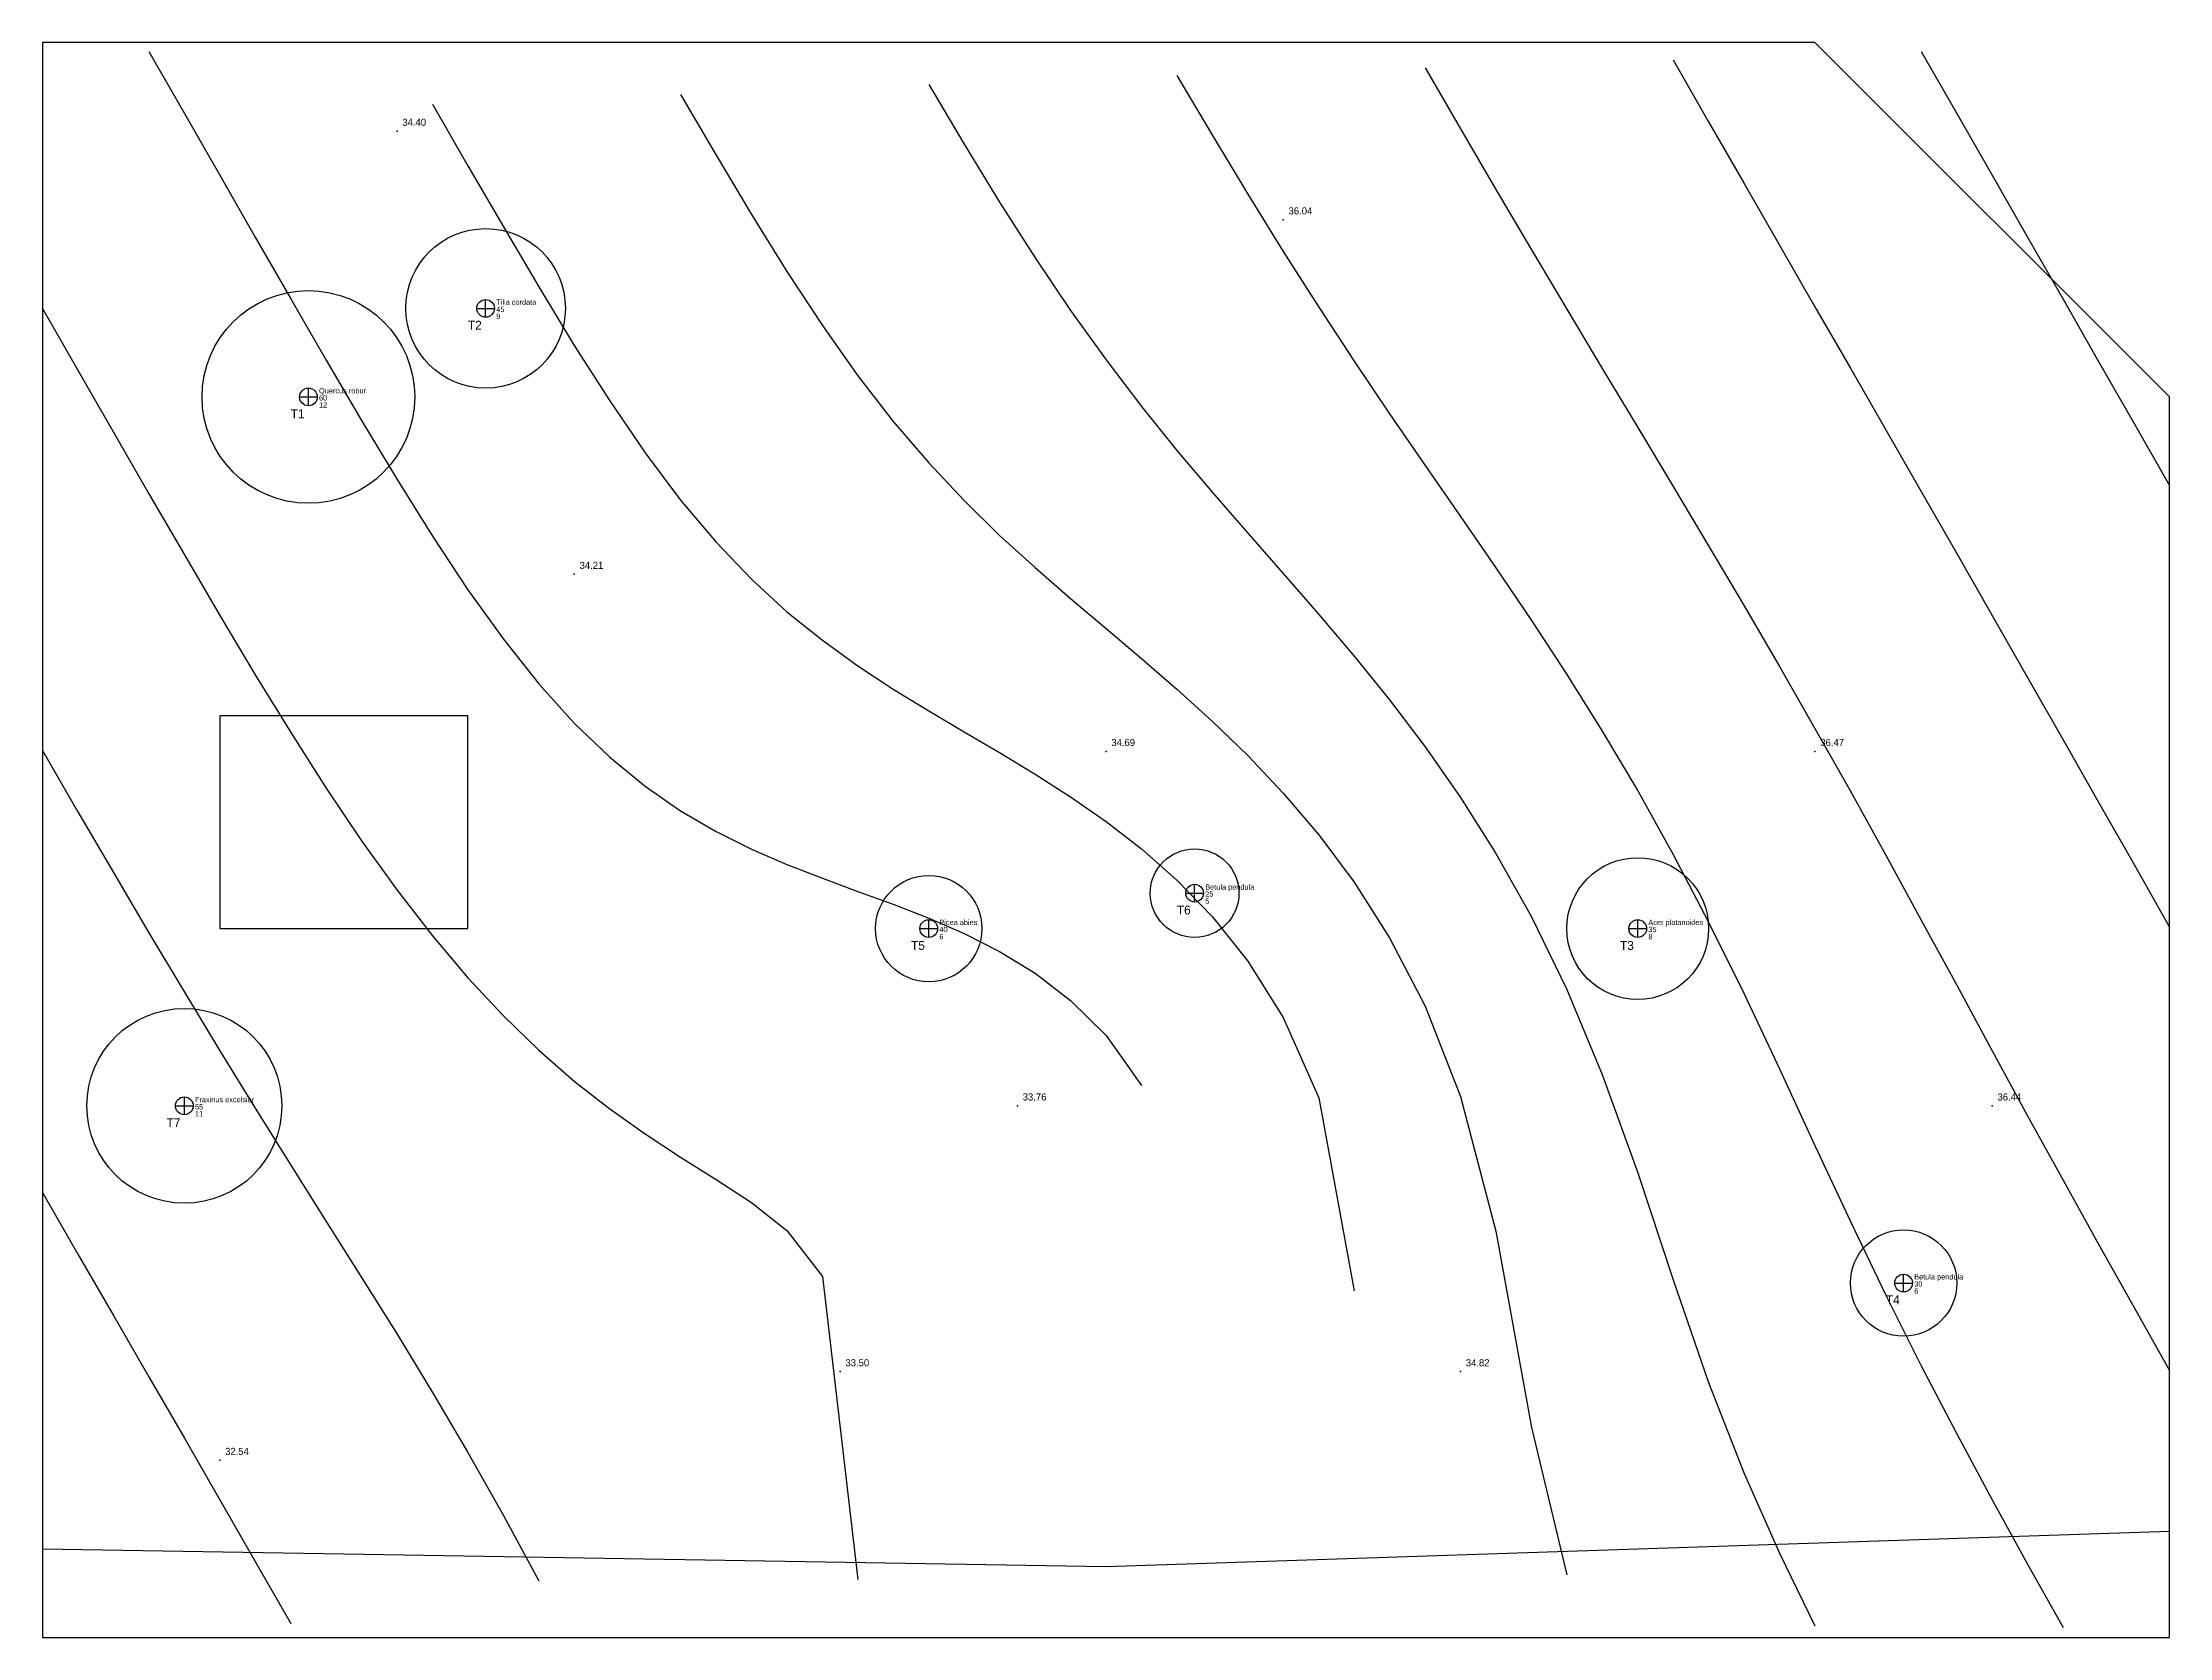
# Model space of a CAD drawing. Header units: metres. Extents: x 542000 to 542120, y 6588000 to 6588090.
import ezdxf

# ---------------------------------------------------------------- set-up
doc = ezdxf.new("R2010")
doc.units = ezdxf.units.M
for name, color, linetype in [('BREAKLINES', 6, 'Continuous'), ('BUILDING', 5, 'Continuous'), ('CONTOURS_MAJOR', 3, 'Continuous'), ('CONTOURS_MINOR', 8, 'Continuous'), ('ROAD_EDGE', 9, 'Continuous'), ('SITE_BOUNDARY', 1, 'Continuous'), ('SPOT_LEVELS', 2, 'Continuous'), ('TREE_TEXT', 7, 'Continuous'), ('TREES', 82, 'Continuous')]:
    doc.layers.add(name, color=color, linetype=linetype)

# ---------------------------------------------------------------- blocks, each defined once
blk = doc.blocks.new('TREE_SYM')
for p, q in [((-0.5, 0), (0.5, 0)), ((0, -0.5), (0, 0.5))]:
    blk.add_line(p, q)
blk.add_circle((0, 0), 0.5)
for tag, p in [('SPECIES', (0.6, 0.2)), ('DBH', (0.6, -0.2)), ('CROWN', (0.6, -0.6))]:
    blk.add_attdef(tag, p, '', height=0.3)

msp = doc.modelspace()

# ---------------------------------------------------------------- linework, layer by layer
at = {"layer": 'BREAKLINES'}
msp.add_polyline3d([(542000, 6588005, 32.1), (542060, 6588004, 33.92), (542120, 6588006, 36.32)], dxfattribs=at)
at = {"layer": 'BUILDING'}
msp.add_lwpolyline([(542010, 6588040), (542024, 6588040), (542024, 6588052), (542010, 6588052)], close=True, dxfattribs=at)
at = {"layer": 'CONTOURS_MAJOR'}
for points in [[(542006, 6588089.5, 34), (542008, 6588086, 34), (542010, 6588082.51, 34), (542012, 6588079.02, 34), (542014, 6588075.54, 34), (542016, 6588072.08, 34), (542018, 6588068.67, 34), (542020, 6588065.35, 34), (542022, 6588062.14, 34), (542024, 6588059.12, 34), (542026, 6588056.33, 34), (542028, 6588053.82, 34), (542030, 6588051.6, 34), (542032, 6588049.68, 34), (542034, 6588048.04, 34), (542036, 6588046.65, 34), (542038, 6588045.48, 34), (542040, 6588044.48, 34), (542042, 6588043.61, 34), (542044, 6588042.84, 34), (542046, 6588042.1, 34), (542048, 6588041.37, 34), (542050, 6588040.59, 34), (542052, 6588039.72, 34), (542054, 6588038.7, 34), (542056, 6588037.48, 34), (542058, 6588035.95, 34), (542060, 6588033.97, 34), (542062, 6588031.15, 34)], [(542092, 6588089.02, 37), (542094, 6588085.53, 37), (542096, 6588082.05, 37), (542098, 6588078.57, 37), (542100, 6588075.09, 37), (542102, 6588071.62, 37), (542104, 6588068.14, 37), (542106, 6588064.66, 37), (542108, 6588061.17, 37), (542110, 6588057.67, 37), (542112, 6588054.17, 37), (542114, 6588050.65, 37), (542116, 6588047.13, 37), (542118, 6588043.61, 37), (542120, 6588040.08, 37)], [(542064, 6588088.14, 36), (542066, 6588084.75, 36), (542068, 6588081.44, 36), (542070, 6588078.2, 36), (542072, 6588075.07, 36), (542074, 6588072.02, 36), (542076, 6588069.05, 36), (542078, 6588066.14, 36), (542080, 6588063.25, 36), (542082, 6588060.35, 36), (542084, 6588057.39, 36), (542086, 6588054.33, 36), (542088, 6588051.14, 36), (542090, 6588047.77, 36), (542092, 6588044.19, 36), (542094, 6588040.37, 36), (542096, 6588036.32, 36), (542098, 6588032.08, 36), (542100, 6588027.76, 36), (542102, 6588023.47, 36), (542104, 6588019.31, 36), (542106, 6588015.32, 36), (542108, 6588011.49, 36), (542110, 6588007.77, 36), (542112, 6588004.14, 36), (542114, 6588000.57, 36)], [(542036, 6588087.07, 35), (542038, 6588083.65, 35), (542040, 6588080.3, 35), (542042, 6588077.08, 35), (542044, 6588074.03, 35), (542046, 6588071.2, 35), (542048, 6588068.62, 35), (542050, 6588066.28, 35), (542052, 6588064.15, 35), (542054, 6588062.19, 35), (542056, 6588060.37, 35), (542058, 6588058.63, 35), (542060, 6588056.94, 35), (542062, 6588055.24, 35), (542064, 6588053.51, 35), (542066, 6588051.69, 35), (542068, 6588049.76, 35), (542070, 6588047.65, 35), (542072, 6588045.3, 35), (542074, 6588042.62, 35), (542076, 6588039.48, 35), (542078, 6588035.62, 35), (542080, 6588030.53, 35), (542082, 6588022.92, 35), (542084, 6588011.84, 35), (542086, 6588003.53, 35)], [(542000, 6588050.05, 33), (542002, 6588046.59, 33), (542004, 6588043.16, 33), (542006, 6588039.76, 33), (542008, 6588036.41, 33), (542010, 6588033.11, 33), (542012, 6588029.86, 33), (542014, 6588026.65, 33), (542016, 6588023.48, 33), (542018, 6588020.31, 33), (542020, 6588017.11, 33), (542022, 6588013.83, 33), (542024, 6588010.44, 33), (542026, 6588006.89, 33), (542028, 6588003.19, 33)]]:
    msp.add_polyline3d(points, dxfattribs=at)
at = {"layer": 'CONTOURS_MINOR'}
for points in [[(542106, 6588089.5, 37.5), (542108, 6588086, 37.5), (542110, 6588082.51, 37.5), (542112, 6588079.01, 37.5), (542114, 6588075.51, 37.5), (542116, 6588072.01, 37.5), (542118, 6588068.51, 37.5), (542120, 6588065.01, 37.5)], [(542050, 6588087.63, 35.5), (542052, 6588084.27, 35.5), (542054, 6588080.99, 35.5), (542056, 6588077.86, 35.5), (542058, 6588074.88, 35.5), (542060, 6588072.09, 35.5), (542062, 6588069.46, 35.5), (542064, 6588066.98, 35.5), (542066, 6588064.61, 35.5), (542068, 6588062.31, 35.5), (542070, 6588060.03, 35.5), (542072, 6588057.73, 35.5), (542074, 6588055.37, 35.5), (542076, 6588052.9, 35.5), (542078, 6588050.26, 35.5), (542080, 6588047.4, 35.5), (542082, 6588044.24, 35.5), (542084, 6588040.67, 35.5), (542086, 6588036.57, 35.5), (542088, 6588031.77, 35.5), (542090, 6588026.21, 35.5), (542092, 6588020.18, 35.5), (542094, 6588014.38, 35.5), (542096, 6588009.25, 35.5), (542098, 6588004.75, 35.5), (542100, 6588000.66, 35.5)], [(542078, 6588088.58, 36.5), (542080, 6588085.13, 36.5), (542082, 6588081.71, 36.5), (542084, 6588078.31, 36.5), (542086, 6588074.95, 36.5), (542088, 6588071.6, 36.5), (542090, 6588068.28, 36.5), (542092, 6588064.95, 36.5), (542094, 6588061.6, 36.5), (542096, 6588058.22, 36.5), (542098, 6588054.79, 36.5), (542100, 6588051.3, 36.5), (542102, 6588047.75, 36.5), (542104, 6588044.14, 36.5), (542106, 6588040.48, 36.5), (542108, 6588036.8, 36.5), (542110, 6588033.11, 36.5), (542112, 6588029.44, 36.5), (542114, 6588025.8, 36.5), (542116, 6588022.19, 36.5), (542118, 6588018.62, 36.5), (542120, 6588015.07, 36.5)], [(542022, 6588086.52, 34.5), (542024, 6588083.04, 34.5), (542026, 6588079.6, 34.5), (542028, 6588076.21, 34.5), (542030, 6588072.91, 34.5), (542032, 6588069.78, 34.5), (542034, 6588066.85, 34.5), (542036, 6588064.18, 34.5), (542038, 6588061.81, 34.5), (542040, 6588059.71, 34.5), (542042, 6588057.88, 34.5), (542044, 6588056.27, 34.5), (542046, 6588054.83, 34.5), (542048, 6588053.52, 34.5), (542050, 6588052.29, 34.5), (542052, 6588051.11, 34.5), (542054, 6588049.93, 34.5), (542056, 6588048.72, 34.5), (542058, 6588047.44, 34.5), (542060, 6588046.04, 34.5), (542062, 6588044.5, 34.5), (542064, 6588042.73, 34.5), (542066, 6588040.67, 34.5), (542068, 6588038.17, 34.5), (542070, 6588034.99, 34.5), (542072, 6588030.45, 34.5), (542074, 6588019.56, 34.5)], [(542000, 6588075, 33.5), (542002, 6588071.51, 33.5), (542004, 6588068.02, 33.5), (542006, 6588064.54, 33.5), (542008, 6588061.09, 33.5), (542010, 6588057.67, 33.5), (542012, 6588054.32, 33.5), (542014, 6588051.06, 33.5), (542016, 6588047.93, 33.5), (542018, 6588044.96, 33.5), (542020, 6588042.17, 33.5), (542022, 6588039.59, 33.5), (542024, 6588037.23, 33.5), (542026, 6588035.08, 33.5), (542028, 6588033.14, 33.5), (542030, 6588031.4, 33.5), (542032, 6588029.83, 33.5), (542034, 6588028.41, 33.5), (542036, 6588027.1, 33.5), (542038, 6588025.85, 33.5), (542040, 6588024.54, 33.5), (542042, 6588022.96, 33.5), (542044, 6588020.36, 33.5), (542046, 6588003.27, 33.5)], [(542000, 6588025.1, 32.5), (542002, 6588021.63, 32.5), (542004, 6588018.17, 32.5), (542006, 6588014.71, 32.5), (542008, 6588011.25, 32.5), (542010, 6588007.77, 32.5), (542012, 6588004.29, 32.5), (542014, 6588000.78, 32.5)]]:
    msp.add_polyline3d(points, dxfattribs=at)
at = {"layer": 'ROAD_EDGE'}
msp.add_lwpolyline([(542000, 6588005), (542060, 6588004), (542120, 6588006)], dxfattribs=at)
at = {"layer": 'SITE_BOUNDARY'}
msp.add_lwpolyline([(542000, 6588000), (542120, 6588000), (542120, 6588070), (542100, 6588090), (542000, 6588090)], close=True, dxfattribs=at)
at = {"layer": 'SPOT_LEVELS'}
for p in [(542020, 6588085, 34.4), (542070, 6588080, 36.04), (542030, 6588060, 34.21), (542060, 6588050, 34.69), (542100, 6588050, 36.47), (542055, 6588030, 33.76), (542110, 6588030, 36.44), (542045, 6588015, 33.5), (542080, 6588015, 34.82), (542010, 6588010, 32.54)]:
    msp.add_point(p, dxfattribs=at)
at = {"layer": 'TREES'}
for centre, radius in [((542025, 6588075), 4.5), ((542015, 6588070), 6), ((542065, 6588042), 2.5), ((542090, 6588040), 4), ((542050, 6588040), 3), ((542008, 6588030), 5.5), ((542105, 6588020), 3)]:
    msp.add_circle(centre, radius, dxfattribs=at)

# ---------------------------------------------------------------- block references
for p, values in [((542025, 6588075, 34.37), {'SPECIES': 'Tilia cordata', 'DBH': '45', 'CROWN': '9'}), ((542015, 6588070, 33.92), {'SPECIES': 'Quercus robur', 'DBH': '60', 'CROWN': '12'}), ((542065, 6588042, 34.51), {'SPECIES': 'Betula pendula', 'DBH': '25', 'CROWN': '5'}), ((542050, 6588040, 33.98), {'SPECIES': 'Picea abies', 'DBH': '40', 'CROWN': '6'}), ((542090, 6588040, 35.8), {'SPECIES': 'Acer platanoides', 'DBH': '35', 'CROWN': '8'}), ((542008, 6588030, 32.87), {'SPECIES': 'Fraxinus excelsior', 'DBH': '55', 'CROWN': '11'}), ((542105, 6588020, 36.05), {'SPECIES': 'Betula pendula', 'DBH': '30', 'CROWN': '6'})]:
    msp.add_blockref('TREE_SYM', p, dxfattribs=at).add_auto_attribs(values)

# ---------------------------------------------------------------- texts
at = {"layer": 'SPOT_LEVELS'}
for s, p in [('34.40', (542020.3, 6588085.3)), ('36.04', (542070.3, 6588080.3)), ('34.21', (542030.3, 6588060.3)), ('34.69', (542060.3, 6588050.3)), ('36.47', (542100.3, 6588050.3)), ('33.76', (542055.3, 6588030.3)), ('36.44', (542110.3, 6588030.3)), ('33.50', (542045.3, 6588015.3)), ('34.82', (542080.3, 6588015.3)), ('32.54', (542010.3, 6588010.3))]:
    msp.add_text(s, height=0.4, dxfattribs=at).set_placement(p)
at = {"layer": 'TREE_TEXT'}
for s, p in [('T2', (542024, 6588073.8)), ('T1', (542014, 6588068.8)), ('T6', (542064, 6588040.8)), ('T5', (542049, 6588038.8)), ('T3', (542089, 6588038.8)), ('T7', (542007, 6588028.8)), ('T4', (542104, 6588018.8))]:
    msp.add_text(s, height=0.5, dxfattribs=at).set_placement(p)

doc.saveas('drawing.dxf')
